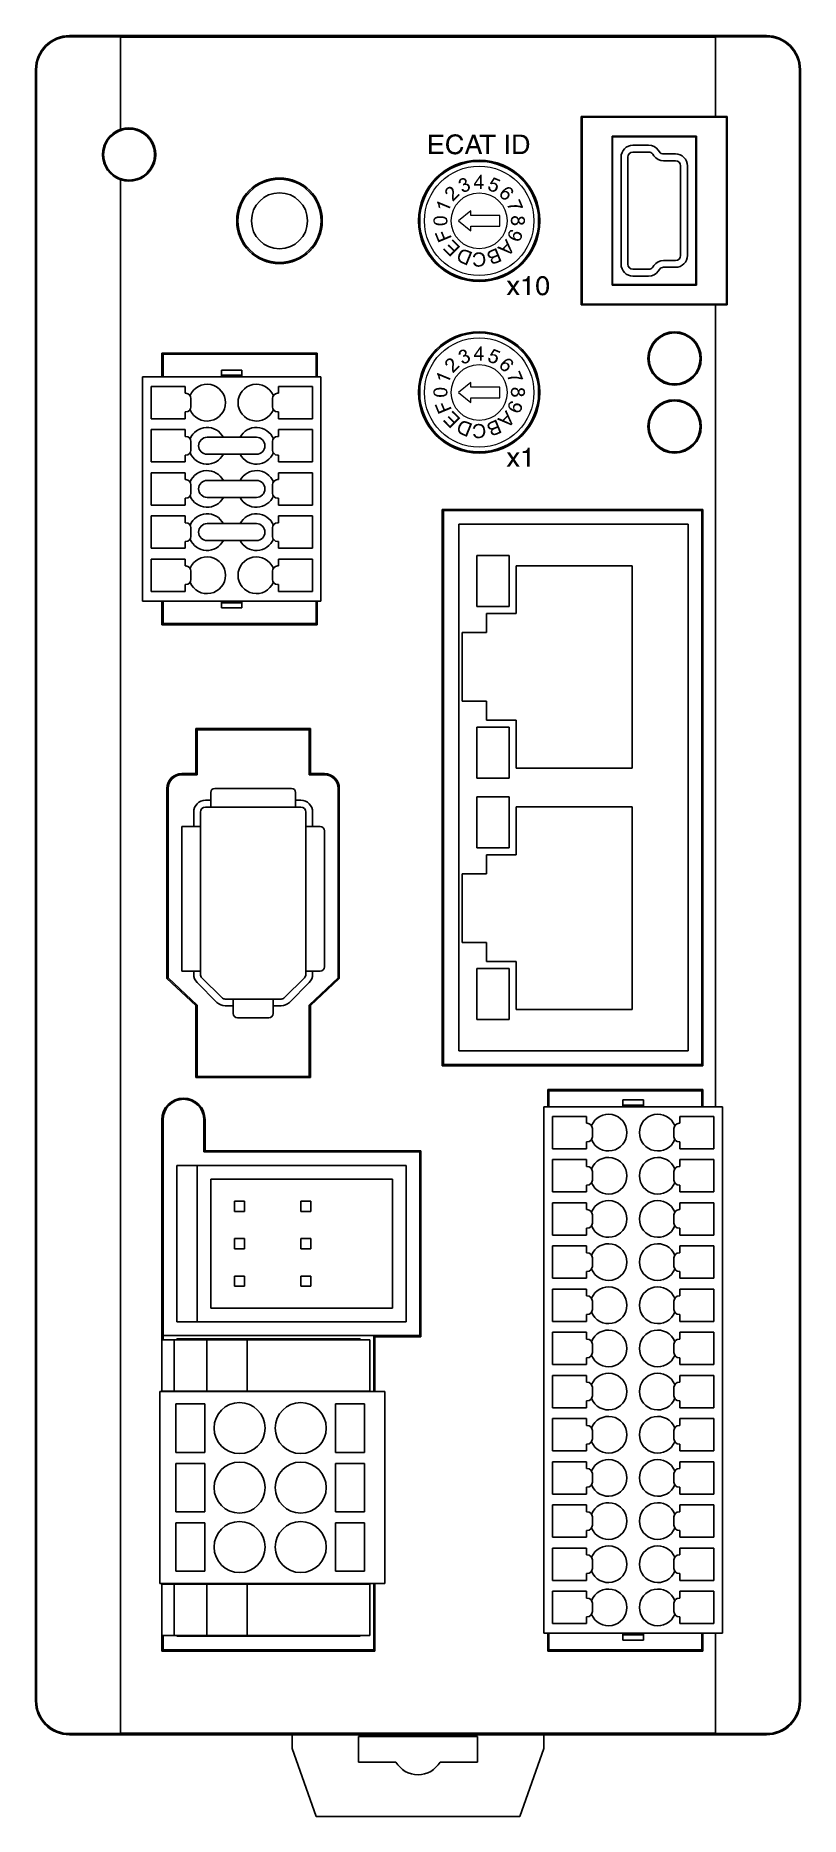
# Model space of a CAD drawing. Header units: inches. Extents: x 211.4 to 252.5, y 30.1 to 125.7.
import ezdxf

# ---------------------------------------------------------------- set-up
doc = ezdxf.new("R2010")
doc.units = ezdxf.units.IN
doc.header["$MEASUREMENT"] = 0

msp = doc.modelspace()

# ---------------------------------------------------------------- hatches: boundary and pattern name
h = msp.add_hatch(color=7)
h.dxf.hatch_style = 2
h.paths.add_polyline_path([(233.326, 119.377), (232.553, 119.377), (232.553, 120.424), (233.316, 120.424), (233.316, 120.299), (232.695, 120.299), (232.695, 119.978), (233.268, 119.978), (233.268, 119.852), (232.695, 119.852), (232.695, 119.502), (233.326, 119.502)])
h = msp.add_hatch(color=7)
h.dxf.hatch_style = 2
h.paths.add_polyline_path([(234.246, 120.109), (234.198, 120.221), (234.123, 120.287), (234.036, 120.318), (233.953, 120.326), (233.82, 120.3), (233.711, 120.222), (233.638, 120.092), (233.61, 119.91), (233.628, 119.738), (233.686, 119.6), (233.794, 119.508), (233.958, 119.475), (234.036, 119.485), (234.123, 119.527), (234.203, 119.614), (234.257, 119.761), (234.393, 119.761), (234.345, 119.594), (234.266, 119.48), (234.172, 119.407), (234.077, 119.368), (233.992, 119.352), (233.936, 119.349), (233.762, 119.38), (233.611, 119.477), (233.505, 119.649), (233.475, 119.766), (233.465, 119.906), (233.498, 120.127), (233.595, 120.299), (233.748, 120.412), (233.953, 120.452), (234.131, 120.422), (234.262, 120.346), (234.346, 120.236), (234.384, 120.109)])
h = msp.add_hatch(color=7)
h.paths.add_polyline_path([(235.098, 119.807), (234.943, 120.268), (234.773, 119.807)])
h.paths.add_polyline_path([(234.729, 119.682), (234.62, 119.377), (234.474, 119.377), (234.868, 120.424), (235.029, 120.424), (235.407, 119.377), (235.253, 119.377), (235.15, 119.682)])
h = msp.add_hatch(color=7)
h.dxf.hatch_style = 2
h.paths.add_polyline_path([(235.271, 120.424), (236.122, 120.424), (236.122, 120.299), (235.767, 120.299), (235.767, 119.377), (235.626, 119.377), (235.626, 120.299), (235.271, 120.299)])
h = msp.add_hatch(color=7)
h.dxf.hatch_style = 2
h.paths.add_polyline_path([(236.822, 119.377), (236.68, 119.377), (236.68, 120.424), (236.822, 120.424)])
h = msp.add_hatch(color=7)
h.paths.add_polyline_path([(237.212, 119.498), (237.487, 119.498), (237.611, 119.524), (237.707, 119.602), (237.77, 119.73), (237.79, 119.906), (237.769, 120.08), (237.706, 120.203), (237.606, 120.278), (237.477, 120.303), (237.212, 120.303)])
h.paths.add_polyline_path([(237.072, 120.424), (237.496, 120.424), (237.68, 120.387), (237.818, 120.282), (237.905, 120.122), (237.936, 119.915), (237.915, 119.732), (237.842, 119.557), (237.704, 119.428), (237.607, 119.39), (237.49, 119.377), (237.072, 119.377)])
h = msp.add_hatch(color=7)
h.dxf.hatch_style = 2
h.paths.add_polyline_path([(234.28, 117.463), (234.364, 117.51), (234.456, 117.425), (234.558, 117.429), (234.61, 117.463), (234.643, 117.514), (234.642, 117.635), (234.562, 117.718), (234.448, 117.715), (234.391, 117.68), (234.37, 117.76), (234.472, 117.834), (234.49, 117.885), (234.479, 117.942), (234.413, 118.007), (234.318, 118.004), (234.247, 117.937), (234.244, 117.825), (234.15, 117.805), (234.144, 117.892), (234.167, 117.97), (234.215, 118.031), (234.287, 118.076), (234.402, 118.093), (234.503, 118.057), (234.568, 117.977), (234.576, 117.885), (234.531, 117.793), (234.652, 117.773), (234.734, 117.675), (234.752, 117.583), (234.732, 117.49), (234.675, 117.412), (234.587, 117.357), (234.496, 117.336), (234.411, 117.349), (234.336, 117.392)])
h = msp.add_hatch(color=7)
h.paths.add_polyline_path([(235.292, 117.771), (235.292, 118.114), (235.053, 117.771)])
h.paths.add_polyline_path([(235.292, 117.501), (235.292, 117.686), (234.961, 117.686), (234.961, 117.771), (235.309, 118.265), (235.386, 118.265), (235.386, 117.771), (235.488, 117.771), (235.488, 117.686), (235.386, 117.686), (235.386, 117.501)])
h = msp.add_hatch(color=7)
h.dxf.hatch_style = 2
h.paths.add_polyline_path([(235.74, 117.652), (235.833, 117.623), (235.84, 117.505), (235.915, 117.435), (236.04, 117.438), (236.135, 117.545), (236.143, 117.677), (236.107, 117.731), (236.051, 117.766), (235.966, 117.778), (235.894, 117.75), (235.818, 117.796), (236.034, 118.13), (236.384, 117.985), (236.352, 117.903), (236.07, 118.019), (235.954, 117.844), (236.103, 117.833), (236.183, 117.782), (236.235, 117.704), (236.253, 117.613), (236.23, 117.514), (236.178, 117.431), (236.103, 117.372), (235.998, 117.341), (235.885, 117.364), (235.803, 117.413), (235.751, 117.482), (235.728, 117.564)])
h = msp.add_hatch(color=7)
h.dxf.hatch_style = 2
h.paths.add_polyline_path([(233.708, 116.543), (233.671, 116.455), (233.119, 116.684), (233.143, 116.577), (233.154, 116.468), (233.069, 116.503), (233.039, 116.664), (232.977, 116.78), (233, 116.835)])
h = msp.add_hatch(color=7)
h.dxf.hatch_style = 2
h.paths.add_polyline_path([(234.142, 117.236), (234.207, 117.173), (233.852, 116.815), (233.814, 116.869), (233.785, 116.985), (233.79, 117.153), (233.798, 117.291), (233.793, 117.386), (233.746, 117.496), (233.651, 117.535), (233.55, 117.488), (233.503, 117.382), (233.515, 117.327), (233.554, 117.274), (233.478, 117.213), (233.427, 117.297), (233.416, 117.382), (233.437, 117.465), (233.495, 117.545), (233.577, 117.603), (233.663, 117.625), (233.744, 117.61), (233.815, 117.563), (233.865, 117.486), (233.886, 117.375), (233.887, 117.293), (233.88, 117.178), (233.873, 117.088), (233.871, 117.035), (233.88, 116.971)])
h = msp.add_hatch(color=7)
h.paths.add_polyline_path([(236.52, 117.282), (236.468, 117.202), (236.463, 117.116), (236.501, 117.045), (236.606, 117.005), (236.669, 117.022), (236.729, 117.067), (236.771, 117.124), (236.786, 117.183), (236.745, 117.291), (236.634, 117.334)])
h.paths.add_polyline_path([(237.024, 117.244), (236.951, 117.304), (236.984, 117.386), (236.944, 117.48), (236.871, 117.52), (236.755, 117.503), (236.689, 117.463), (236.612, 117.397), (236.725, 117.392), (236.816, 117.337), (236.864, 117.264), (236.88, 117.176), (236.859, 117.085), (236.8, 117.003), (236.682, 116.929), (236.555, 116.924), (236.446, 116.988), (236.387, 117.078), (236.374, 117.183), (236.414, 117.303), (236.52, 117.436), (236.671, 117.557), (236.806, 117.607), (236.912, 117.593), (237.003, 117.531), (237.052, 117.464), (237.073, 117.391), (237.064, 117.316)])
h = msp.add_hatch(color=7)
h.dxf.hatch_style = 2
h.paths.add_polyline_path([(237.339, 116.929), (237.42, 116.964), (237.611, 116.51), (237.543, 116.482), (237.297, 116.536), (237.009, 116.536), (236.803, 116.491), (236.764, 116.578), (236.981, 116.629), (237.245, 116.633), (237.479, 116.586)])
h = msp.add_hatch(color=7)
h.paths.add_polyline_path([(233.162, 115.64), (233.318, 115.651), (233.411, 115.685), (233.458, 115.734), (233.472, 115.793), (233.457, 115.853), (233.411, 115.903), (233.318, 115.936), (233.162, 115.947), (233.006, 115.936), (232.912, 115.903), (232.866, 115.853), (232.85, 115.792), (232.865, 115.735), (232.907, 115.689), (233.004, 115.652)])
h.paths.add_polyline_path([(233.162, 115.544), (233.041, 115.551), (232.946, 115.573), (232.818, 115.655), (232.773, 115.793), (232.8, 115.901), (232.87, 115.978), (232.983, 116.024), (233.162, 116.04), (233.379, 116.015), (233.508, 115.933), (233.552, 115.793), (233.532, 115.695), (233.472, 115.62), (233.347, 115.564)])
h = msp.add_hatch(color=7)
h.paths.add_polyline_path([(237.521, 115.925), (237.433, 115.89), (237.398, 115.798), (237.433, 115.71), (237.514, 115.676), (237.603, 115.711), (237.638, 115.799), (237.603, 115.89)])
h.paths.add_polyline_path([(237.17, 115.954), (237.093, 115.936), (237.035, 115.88), (237.015, 115.798), (237.058, 115.688), (237.168, 115.644), (237.278, 115.688), (237.322, 115.801), (237.278, 115.911)])
h.paths.add_polyline_path([(237.363, 115.905), (237.423, 115.991), (237.518, 116.019), (237.595, 116.005), (237.657, 115.96), (237.701, 115.889), (237.715, 115.8), (237.701, 115.71), (237.655, 115.64), (237.592, 115.595), (237.513, 115.58), (237.423, 115.607), (237.363, 115.691), (237.289, 115.584), (237.168, 115.547), (237.078, 115.565), (237.002, 115.616), (236.953, 115.696), (236.937, 115.798), (236.953, 115.902), (237.002, 115.98), (237.078, 116.033), (237.17, 116.051), (237.294, 116.012)])
h = msp.add_hatch(color=7)
h.dxf.hatch_style = 2
h.paths.add_polyline_path([(233.762, 114.924), (233.056, 114.63), (232.858, 115.107), (232.942, 115.143), (233.1, 114.758), (233.317, 114.849), (233.18, 115.181), (233.264, 115.217), (233.402, 114.883), (233.72, 115.016)])
h = msp.add_hatch(color=7)
h.dxf.hatch_style = 2
h.paths.add_polyline_path([(234.229, 114.401), (233.688, 113.861), (233.3, 114.25), (233.365, 114.314), (233.681, 113.996), (233.848, 114.161), (233.55, 114.457), (233.614, 114.52), (233.911, 114.226), (234.093, 114.409), (233.763, 114.738), (233.828, 114.802)])
h = msp.add_hatch(color=7)
h.paths.add_polyline_path([(236.766, 114.466), (236.583, 114.282), (236.791, 114.19), (236.942, 114.115), (236.867, 114.25)])
h.paths.add_polyline_path([(236.702, 114.843), (237.035, 114.098), (236.957, 114.018), (236.197, 114.338), (236.278, 114.419), (236.503, 114.317), (236.732, 114.544), (236.627, 114.768)])
h = msp.add_hatch(color=7)
h.paths.add_polyline_path([(237.24, 114.815), (237.373, 114.805), (237.455, 114.883), (237.45, 115.002), (237.345, 115.095), (237.221, 115.1), (237.137, 115.017), (237.137, 114.902)])
h.paths.add_polyline_path([(237.075, 115.297), (237.047, 115.212), (236.944, 115.207), (236.889, 115.14), (236.877, 115.061), (236.907, 114.994), (236.975, 114.929), (237.076, 114.872), (237.093, 114.864), (237.055, 114.964), (237.069, 115.069), (237.119, 115.144), (237.193, 115.19), (237.286, 115.206), (237.385, 115.182), (237.475, 115.127), (237.532, 115.048), (237.552, 114.956), (237.532, 114.863), (237.442, 114.752), (237.302, 114.711), (237.209, 114.723), (237.091, 114.763), (236.974, 114.821), (236.889, 114.882), (236.803, 115.019), (236.816, 115.172), (236.918, 115.287), (236.992, 115.307)])
h = msp.add_hatch(color=7)
h.paths.add_polyline_path([(234.742, 114.061), (234.594, 114.123), (234.479, 114.155), (234.399, 114.145), (234.31, 114.078), (234.237, 113.951), (234.204, 113.848), (234.201, 113.764), (234.257, 113.648), (234.372, 113.584), (234.519, 113.522)])
h.paths.add_polyline_path([(234.871, 114.106), (234.58, 113.399), (234.336, 113.5), (234.215, 113.563), (234.133, 113.657), (234.099, 113.811), (234.14, 113.991), (234.218, 114.127), (234.308, 114.209), (234.399, 114.245), (234.498, 114.245), (234.616, 114.212)])
h = msp.add_hatch(color=7)
h.dxf.hatch_style = 2
h.paths.add_polyline_path([(235.001, 113.824), (234.901, 113.847), (234.945, 113.958), (235.015, 114.039), (235.105, 114.088), (235.218, 114.104), (235.328, 114.091), (235.418, 114.054), (235.487, 113.992), (235.535, 113.909), (235.577, 113.704), (235.564, 113.592), (235.529, 113.496), (235.475, 113.417), (235.4, 113.361), (235.215, 113.314), (235.11, 113.329), (235.023, 113.374), (234.956, 113.442), (234.913, 113.536), (235.012, 113.559), (235.091, 113.439), (235.218, 113.4), (235.364, 113.442), (235.449, 113.556), (235.471, 113.703), (235.444, 113.873), (235.355, 113.982), (235.225, 114.018), (235.081, 113.969), (235.032, 113.908)])
h = msp.add_hatch(color=7)
h.paths.add_polyline_path([(236.094, 114.206), (235.917, 114.134), (235.855, 114.104), (235.811, 114.062), (235.79, 114.007), (235.8, 113.943), (235.85, 113.884), (235.923, 113.864), (236.032, 113.895), (236.195, 113.963)])
h.paths.add_polyline_path([(236.229, 113.881), (236.077, 113.818), (235.994, 113.773), (235.954, 113.716), (235.961, 113.647), (236.005, 113.591), (236.067, 113.573), (236.179, 113.609), (236.318, 113.668)])
h.paths.add_polyline_path([(236.153, 114.327), (236.445, 113.624), (236.182, 113.513), (236.043, 113.481), (235.941, 113.516), (235.874, 113.597), (235.861, 113.692), (235.909, 113.787), (235.785, 113.811), (235.706, 113.902), (235.688, 114.004), (235.713, 114.091), (235.776, 114.158), (235.884, 114.216)])
h = msp.add_hatch(color=7)
h.dxf.hatch_style = 2
h.paths.add_polyline_path([(237.42, 111.804), (237.256, 111.804), (237.067, 112.091), (236.883, 111.804), (236.722, 111.804), (236.99, 112.196), (236.735, 112.567), (236.899, 112.567), (237.076, 112.298), (237.253, 112.567), (237.41, 112.567), (237.151, 112.196)])
h = msp.add_hatch(color=7)
h.dxf.hatch_style = 2
h.paths.add_polyline_path([(237.958, 111.804), (237.821, 111.804), (237.821, 112.532), (237.582, 112.532), (237.582, 112.634), (237.689, 112.646), (237.767, 112.673), (237.82, 112.729), (237.858, 112.83), (237.958, 112.83)])
h = msp.add_hatch(color=7)
h.paths.add_polyline_path([(238.865, 112.303), (238.852, 112.475), (238.813, 112.605), (238.747, 112.687), (238.652, 112.714), (238.555, 112.687), (238.488, 112.605), (238.449, 112.475), (238.436, 112.303), (238.449, 112.131), (238.488, 112.001), (238.555, 111.919), (238.652, 111.892), (238.747, 111.919), (238.813, 112.001), (238.852, 112.131)])
h.paths.add_polyline_path([(239.003, 112.303), (238.988, 112.131), (238.936, 111.96), (238.831, 111.829), (238.751, 111.79), (238.652, 111.777), (238.551, 111.79), (238.471, 111.829), (238.363, 111.96), (238.312, 112.131), (238.3, 112.303), (238.312, 112.475), (238.363, 112.646), (238.471, 112.777), (238.551, 112.816), (238.652, 112.829), (238.751, 112.816), (238.831, 112.777), (238.936, 112.646), (238.988, 112.475)])
h = msp.add_hatch(color=7)
h.paths.add_polyline_path([(235.292, 108.557), (235.292, 108.901), (235.053, 108.557)])
h.paths.add_polyline_path([(235.292, 108.287), (235.292, 108.472), (234.961, 108.472), (234.961, 108.557), (235.309, 109.052), (235.386, 109.052), (235.386, 108.557), (235.488, 108.557), (235.488, 108.472), (235.386, 108.472), (235.386, 108.287)])
h = msp.add_hatch(color=7)
h.dxf.hatch_style = 2
h.paths.add_polyline_path([(234.142, 108.022), (234.207, 107.959), (233.852, 107.601), (233.814, 107.655), (233.785, 107.771), (233.79, 107.939), (233.798, 108.078), (233.793, 108.173), (233.746, 108.282), (233.651, 108.321), (233.55, 108.274), (233.503, 108.169), (233.515, 108.114), (233.554, 108.061), (233.478, 108), (233.427, 108.084), (233.416, 108.168), (233.437, 108.251), (233.495, 108.331), (233.577, 108.389), (233.663, 108.412), (233.744, 108.396), (233.815, 108.348), (233.865, 108.272), (233.886, 108.162), (233.887, 108.08), (233.88, 107.965), (233.873, 107.874), (233.871, 107.821), (233.88, 107.758)])
h = msp.add_hatch(color=7)
h.dxf.hatch_style = 2
h.paths.add_polyline_path([(234.28, 108.249), (234.364, 108.296), (234.456, 108.212), (234.558, 108.216), (234.643, 108.3), (234.642, 108.421), (234.562, 108.503), (234.448, 108.502), (234.391, 108.466), (234.37, 108.546), (234.472, 108.621), (234.49, 108.671), (234.479, 108.728), (234.413, 108.793), (234.318, 108.79), (234.247, 108.724), (234.244, 108.612), (234.15, 108.591), (234.144, 108.678), (234.167, 108.756), (234.215, 108.818), (234.287, 108.862), (234.402, 108.879), (234.503, 108.844), (234.568, 108.763), (234.576, 108.671), (234.531, 108.58), (234.652, 108.56), (234.734, 108.462), (234.752, 108.37), (234.732, 108.277), (234.675, 108.198), (234.587, 108.143), (234.496, 108.122), (234.411, 108.135), (234.336, 108.178)])
h = msp.add_hatch(color=7)
h.dxf.hatch_style = 2
h.paths.add_polyline_path([(235.74, 108.439), (235.833, 108.408), (235.84, 108.291), (235.915, 108.221), (236.04, 108.224), (236.135, 108.331), (236.143, 108.464), (236.107, 108.517), (236.051, 108.553), (235.966, 108.564), (235.894, 108.537), (235.818, 108.582), (236.034, 108.916), (236.384, 108.771), (236.352, 108.689), (236.07, 108.805), (235.954, 108.63), (236.103, 108.619), (236.183, 108.569), (236.235, 108.491), (236.253, 108.399), (236.23, 108.301), (236.178, 108.217), (236.103, 108.158), (235.998, 108.127), (235.885, 108.15), (235.803, 108.199), (235.751, 108.267), (235.728, 108.35)])
h = msp.add_hatch(color=7)
h.paths.add_polyline_path([(236.52, 108.069), (236.468, 107.988), (236.463, 107.902), (236.501, 107.831), (236.606, 107.791), (236.729, 107.854), (236.771, 107.91), (236.786, 107.97), (236.745, 108.077), (236.694, 108.111), (236.634, 108.12)])
h.paths.add_polyline_path([(237.024, 108.03), (236.951, 108.091), (236.984, 108.173), (236.944, 108.266), (236.871, 108.306), (236.755, 108.29), (236.689, 108.25), (236.612, 108.183), (236.725, 108.178), (236.816, 108.123), (236.864, 108.05), (236.88, 107.962), (236.859, 107.871), (236.8, 107.789), (236.682, 107.715), (236.555, 107.71), (236.446, 107.773), (236.387, 107.864), (236.374, 107.97), (236.414, 108.09), (236.52, 108.222), (236.671, 108.343), (236.806, 108.393), (236.912, 108.379), (237.003, 108.317), (237.052, 108.25), (237.073, 108.178), (237.064, 108.102)])
h = msp.add_hatch(color=7)
h.dxf.hatch_style = 2
h.paths.add_polyline_path([(233.708, 107.329), (233.671, 107.241), (233.119, 107.47), (233.143, 107.363), (233.154, 107.255), (233.069, 107.289), (233.039, 107.451), (232.977, 107.566), (233, 107.621)])
h = msp.add_hatch(color=7)
h.dxf.hatch_style = 2
h.paths.add_polyline_path([(237.339, 107.715), (237.42, 107.75), (237.611, 107.295), (237.543, 107.268), (237.297, 107.323), (237.009, 107.324), (236.803, 107.277), (236.764, 107.364), (236.981, 107.415), (237.245, 107.419), (237.479, 107.372)])
h = msp.add_hatch(color=7)
h.paths.add_polyline_path([(233.162, 106.426), (233.318, 106.437), (233.411, 106.472), (233.458, 106.52), (233.472, 106.579), (233.457, 106.639), (233.411, 106.688), (233.318, 106.722), (233.162, 106.733), (233.006, 106.722), (232.912, 106.688), (232.866, 106.639), (232.85, 106.578), (232.865, 106.521), (232.907, 106.476), (233.004, 106.438)])
h.paths.add_polyline_path([(233.162, 106.331), (233.041, 106.338), (232.946, 106.359), (232.818, 106.441), (232.773, 106.579), (232.8, 106.687), (232.87, 106.764), (232.983, 106.81), (233.162, 106.828), (233.379, 106.801), (233.508, 106.719), (233.552, 106.579), (233.532, 106.481), (233.472, 106.407), (233.347, 106.35)])
h = msp.add_hatch(color=7)
h.paths.add_polyline_path([(237.521, 106.712), (237.433, 106.676), (237.398, 106.586), (237.433, 106.495), (237.514, 106.464), (237.603, 106.497), (237.638, 106.587), (237.603, 106.676)])
h.paths.add_polyline_path([(237.17, 106.739), (237.093, 106.722), (237.035, 106.666), (237.015, 106.586), (237.058, 106.475), (237.168, 106.43), (237.278, 106.475), (237.322, 106.588), (237.278, 106.697)])
h.paths.add_polyline_path([(237.363, 106.691), (237.423, 106.778), (237.518, 106.805), (237.595, 106.79), (237.657, 106.745), (237.701, 106.677), (237.715, 106.588), (237.701, 106.497), (237.655, 106.426), (237.592, 106.381), (237.513, 106.366), (237.423, 106.393), (237.363, 106.477), (237.289, 106.371), (237.168, 106.333), (237.078, 106.351), (237.002, 106.404), (236.953, 106.483), (236.937, 106.586), (236.953, 106.688), (237.002, 106.768), (237.078, 106.82), (237.17, 106.838), (237.294, 106.798)])
h = msp.add_hatch(color=7)
h.dxf.hatch_style = 2
h.paths.add_polyline_path([(233.762, 105.71), (233.056, 105.417), (232.858, 105.893), (232.942, 105.929), (233.1, 105.545), (233.317, 105.635), (233.18, 105.967), (233.264, 106.002), (233.402, 105.67), (233.72, 105.803)])
h = msp.add_hatch(color=7)
h.dxf.hatch_style = 2
h.paths.add_polyline_path([(234.229, 105.188), (233.688, 104.647), (233.3, 105.035), (233.365, 105.1), (233.681, 104.782), (233.848, 104.947), (233.55, 105.244), (233.614, 105.307), (233.911, 105.012), (234.093, 105.196), (233.763, 105.524), (233.828, 105.588)])
h = msp.add_hatch(color=7)
h.paths.add_polyline_path([(236.766, 105.253), (236.583, 105.068), (236.791, 104.976), (236.942, 104.901), (236.867, 105.036)])
h.paths.add_polyline_path([(236.702, 105.629), (237.035, 104.884), (236.957, 104.805), (236.197, 105.125), (236.278, 105.206), (236.503, 105.103), (236.732, 105.33), (236.627, 105.554)])
h = msp.add_hatch(color=7)
h.paths.add_polyline_path([(237.24, 105.601), (237.373, 105.591), (237.455, 105.669), (237.45, 105.788), (237.345, 105.881), (237.221, 105.886), (237.137, 105.804), (237.137, 105.689)])
h.paths.add_polyline_path([(237.075, 106.083), (237.047, 105.998), (236.944, 105.993), (236.889, 105.927), (236.877, 105.847), (236.907, 105.78), (236.975, 105.715), (237.076, 105.658), (237.093, 105.65), (237.055, 105.75), (237.069, 105.856), (237.119, 105.93), (237.193, 105.977), (237.286, 105.992), (237.385, 105.969), (237.475, 105.913), (237.532, 105.834), (237.552, 105.742), (237.532, 105.649), (237.442, 105.539), (237.302, 105.497), (237.209, 105.509), (237.091, 105.549), (236.974, 105.607), (236.889, 105.668), (236.803, 105.805), (236.816, 105.957), (236.918, 106.074), (236.992, 106.094)])
h = msp.add_hatch(color=7)
h.paths.add_polyline_path([(234.742, 104.847), (234.594, 104.909), (234.479, 104.942), (234.399, 104.932), (234.31, 104.865), (234.237, 104.737), (234.204, 104.634), (234.201, 104.55), (234.257, 104.434), (234.372, 104.371), (234.519, 104.308)])
h.paths.add_polyline_path([(234.871, 104.891), (234.58, 104.186), (234.336, 104.287), (234.215, 104.349), (234.133, 104.442), (234.099, 104.597), (234.14, 104.778), (234.218, 104.912), (234.308, 104.995), (234.399, 105.031), (234.498, 105.031), (234.616, 104.998)])
h = msp.add_hatch(color=7)
h.dxf.hatch_style = 2
h.paths.add_polyline_path([(235.001, 104.61), (234.901, 104.634), (234.945, 104.745), (235.015, 104.826), (235.105, 104.874), (235.218, 104.89), (235.328, 104.877), (235.418, 104.841), (235.487, 104.779), (235.535, 104.695), (235.577, 104.491), (235.564, 104.378), (235.529, 104.282), (235.475, 104.204), (235.4, 104.147), (235.215, 104.1), (235.11, 104.115), (235.023, 104.16), (234.956, 104.229), (234.913, 104.322), (235.012, 104.345), (235.091, 104.224), (235.218, 104.187), (235.364, 104.229), (235.449, 104.342), (235.471, 104.49), (235.444, 104.66), (235.355, 104.768), (235.225, 104.805), (235.147, 104.792), (235.081, 104.756), (235.032, 104.695)])
h = msp.add_hatch(color=7)
h.paths.add_polyline_path([(236.094, 104.993), (235.917, 104.92), (235.855, 104.89), (235.811, 104.848), (235.79, 104.793), (235.8, 104.729), (235.85, 104.67), (235.923, 104.651), (236.032, 104.682), (236.195, 104.749)])
h.paths.add_polyline_path([(236.229, 104.667), (236.077, 104.603), (235.994, 104.559), (235.954, 104.502), (235.961, 104.433), (236.005, 104.378), (236.067, 104.36), (236.179, 104.395), (236.318, 104.454)])
h.paths.add_polyline_path([(236.153, 105.114), (236.445, 104.41), (236.182, 104.3), (236.043, 104.267), (235.941, 104.302), (235.874, 104.383), (235.861, 104.479), (235.909, 104.573), (235.785, 104.597), (235.706, 104.689), (235.688, 104.79), (235.713, 104.877), (235.776, 104.944), (235.884, 105.003)])
h = msp.add_hatch(color=7)
h.dxf.hatch_style = 2
h.paths.add_polyline_path([(237.42, 102.583), (237.256, 102.583), (237.068, 102.87), (236.883, 102.583), (236.721, 102.583), (236.99, 102.975), (236.735, 103.346), (236.899, 103.346), (237.076, 103.077), (237.253, 103.346), (237.41, 103.346), (237.151, 102.975)])
h = msp.add_hatch(color=7)
h.dxf.hatch_style = 2
h.paths.add_polyline_path([(237.958, 102.583), (237.821, 102.583), (237.821, 103.311), (237.582, 103.311), (237.582, 103.413), (237.69, 103.424), (237.767, 103.452), (237.82, 103.508), (237.858, 103.608), (237.958, 103.608)])

# ---------------------------------------------------------------- linework, layer by layer
at = {"color": 7, "linetype": 'Continuous'}
for p, q in [((250.67, 125.739), (213.247, 125.739)), ((215.985, 125.653), (213.247, 125.674)), ((215.985, 120.708), (215.985, 125.653)), ((247.932, 125.653), (215.985, 125.653)), ((250.67, 125.674), (247.932, 125.653)), ((247.932, 121.396), (247.932, 125.653)), ((211.421, 123.914), (211.421, 36.288)), ((211.472, 36.288), (211.472, 123.914)), ((252.445, 36.288), (252.445, 123.914)), ((252.496, 36.288), (252.496, 123.914)), ((240.728, 121.396), (240.728, 111.279)), ((247.932, 121.396), (240.728, 121.396)), ((240.767, 121.358), (240.728, 121.396)), ((240.767, 111.317), (240.767, 121.358)), ((240.767, 121.358), (248.525, 121.358)), ((247.932, 121.396), (248.56, 121.393)), ((248.525, 121.358), (248.56, 121.393)), ((248.525, 121.358), (248.525, 111.317)), ((248.56, 121.393), (248.56, 111.282)), ((242.384, 120.334), (242.384, 112.342)), ((242.41, 120.308), (242.384, 120.334)), ((242.384, 120.334), (246.908, 120.334)), ((242.41, 120.308), (242.41, 112.367)), ((242.41, 120.308), (246.882, 120.308)), ((243.505, 119.852), (244.345, 119.852)), ((244.866, 119.582), (244.926, 119.497)), ((246.882, 120.308), (246.908, 120.334)), ((246.882, 120.308), (246.882, 112.367)), ((246.908, 120.334), (246.908, 112.342)), ((242.866, 113.462), (242.866, 119.213)), ((243.231, 119.213), (243.231, 113.462)), ((244.345, 119.487), (243.505, 119.487)), ((244.628, 119.286), (244.568, 119.371)), ((245.15, 119.382), (245.787, 119.382)), ((245.787, 119.017), (245.15, 119.017)), ((246.061, 113.933), (246.061, 118.743)), ((246.426, 118.743), (246.426, 113.933)), ((215.985, 34.549), (215.985, 117.991)), ((243.505, 113.189), (244.345, 113.189)), ((244.568, 113.304), (244.628, 113.389)), ((244.926, 113.178), (244.866, 113.093)), ((245.15, 113.659), (245.787, 113.659)), ((245.787, 113.294), (245.15, 113.294)), ((242.41, 112.367), (242.384, 112.342)), ((242.384, 112.342), (246.908, 112.342)), ((242.41, 112.367), (246.882, 112.367)), ((244.345, 112.824), (243.505, 112.824)), ((246.882, 112.367), (246.908, 112.342)), ((240.767, 111.317), (240.728, 111.279)), ((240.728, 111.279), (247.932, 111.279)), ((248.525, 111.317), (240.767, 111.317)), ((248.56, 111.282), (247.932, 111.279)), ((247.932, 68.198), (247.932, 111.279)), ((248.525, 111.317), (248.56, 111.282)), ((218.203, 108.689), (226.546, 108.689)), ((218.203, 108.689), (218.203, 107.411)), ((218.267, 108.625), (218.203, 108.689)), ((226.482, 108.625), (218.267, 108.625)), ((218.267, 107.411), (218.267, 108.625)), ((226.482, 108.625), (226.546, 108.689)), ((226.482, 107.411), (226.482, 108.625)), ((226.546, 108.689), (226.546, 107.411)), ((217.163, 107.411), (217.163, 95.362)), ((217.163, 107.411), (226.747, 107.411)), ((222.502, 107.776), (221.407, 107.776)), ((221.407, 107.776), (221.407, 107.502)), ((221.407, 107.502), (221.407, 107.411)), ((222.502, 107.502), (221.407, 107.502)), ((222.502, 107.776), (222.502, 107.502)), ((222.502, 107.502), (222.502, 107.411)), ((226.747, 95.362), (226.747, 107.411)), ((219.445, 106.891), (217.619, 106.891)), ((217.619, 106.891), (217.619, 105.156)), ((219.445, 106.525), (219.445, 106.891)), ((219.49, 106.525), (219.445, 106.525)), ((219.764, 105.795), (219.764, 106.252)), ((224.145, 106.252), (224.145, 105.795)), ((224.465, 106.525), (224.419, 106.525)), ((226.29, 106.891), (224.465, 106.891)), ((224.465, 106.891), (224.465, 106.525)), ((226.29, 105.156), (226.29, 106.891)), ((219.445, 105.521), (219.49, 105.521)), ((219.445, 105.156), (219.445, 105.521)), ((224.419, 105.521), (224.465, 105.521)), ((224.465, 105.521), (224.465, 105.156)), ((217.619, 105.156), (219.445, 105.156)), ((219.445, 104.572), (217.619, 104.572)), ((217.619, 104.572), (217.619, 102.838)), ((219.445, 104.207), (219.445, 104.572)), ((224.465, 105.156), (226.29, 105.156)), ((224.465, 104.572), (224.465, 104.207)), ((226.29, 104.572), (224.465, 104.572)), ((226.29, 102.838), (226.29, 104.572)), ((219.49, 104.207), (219.445, 104.207)), ((219.764, 103.477), (219.764, 103.933)), ((223.278, 104.161), (220.631, 104.161)), ((224.145, 103.933), (224.145, 103.477)), ((224.465, 104.207), (224.419, 104.207)), ((217.619, 102.838), (219.445, 102.838)), ((219.445, 102.838), (219.445, 103.203)), ((219.445, 103.203), (219.49, 103.203)), ((220.631, 103.249), (223.278, 103.249)), ((224.419, 103.203), (224.465, 103.203)), ((224.465, 103.203), (224.465, 102.838)), ((224.465, 102.838), (226.29, 102.838)), ((219.445, 102.254), (217.619, 102.254)), ((217.619, 102.254), (217.619, 100.519)), ((219.445, 101.889), (219.445, 102.254)), ((219.49, 101.889), (219.445, 101.889)), ((219.764, 101.158), (219.764, 101.615)), ((223.278, 101.843), (220.631, 101.843)), ((224.145, 101.615), (224.145, 101.158)), ((224.465, 101.889), (224.419, 101.889)), ((226.29, 102.254), (224.465, 102.254)), ((224.465, 102.254), (224.465, 101.889)), ((226.29, 100.519), (226.29, 102.254)), ((217.619, 100.519), (219.445, 100.519)), ((219.445, 100.519), (219.445, 100.885)), ((219.445, 100.885), (219.49, 100.885)), ((220.631, 100.93), (223.278, 100.93)), ((224.419, 100.885), (224.465, 100.885)), ((224.465, 100.885), (224.465, 100.519)), ((224.465, 100.519), (226.29, 100.519)), ((217.619, 99.935), (217.619, 98.201)), ((219.445, 99.935), (217.619, 99.935)), ((219.445, 99.57), (219.445, 99.935)), ((219.49, 99.57), (219.445, 99.57)), ((223.278, 99.525), (220.631, 99.525)), ((224.465, 99.57), (224.419, 99.57)), ((224.465, 99.935), (224.465, 99.57)), ((226.29, 99.935), (224.465, 99.935)), ((226.29, 98.201), (226.29, 99.935)), ((247.265, 100.291), (233.264, 100.291)), ((233.264, 70.407), (233.264, 100.291)), ((233.328, 100.227), (233.264, 100.291)), ((233.328, 100.227), (247.202, 100.227)), ((233.328, 100.227), (233.328, 70.471)), ((234.149, 71.201), (234.149, 99.497)), ((234.149, 99.497), (246.471, 99.497)), ((246.471, 71.201), (246.471, 99.497)), ((247.202, 100.227), (247.265, 100.291)), ((247.202, 100.227), (247.202, 70.471)), ((247.265, 70.407), (247.265, 100.291)), ((219.445, 98.201), (219.445, 98.566)), ((219.445, 98.566), (219.49, 98.566)), ((219.764, 98.84), (219.764, 99.296)), ((220.631, 98.612), (223.278, 98.612)), ((224.145, 99.296), (224.145, 98.84)), ((224.419, 98.566), (224.465, 98.566)), ((224.465, 98.566), (224.465, 98.201)), ((217.619, 98.201), (219.445, 98.201)), ((219.445, 97.617), (217.619, 97.617)), ((217.619, 97.617), (217.619, 95.883)), ((219.445, 97.252), (219.445, 97.617)), ((224.465, 98.201), (226.29, 98.201)), ((224.465, 97.617), (224.465, 97.252)), ((226.29, 97.617), (224.465, 97.617)), ((226.29, 95.883), (226.29, 97.617)), ((235.126, 97.804), (236.86, 97.804)), ((235.126, 96.596), (235.126, 97.804)), ((236.86, 97.804), (236.86, 96.596)), ((219.49, 97.252), (219.445, 97.252)), ((219.764, 96.522), (219.764, 96.978)), ((224.145, 96.978), (224.145, 96.522)), ((224.465, 97.252), (224.419, 97.252)), ((237.225, 94.701), (237.225, 97.265)), ((237.225, 97.265), (243.459, 97.265)), ((243.459, 97.265), (243.459, 86.394)), ((217.619, 95.883), (219.445, 95.883)), ((219.445, 96.248), (219.49, 96.248)), ((219.445, 95.883), (219.445, 96.248)), ((224.419, 96.248), (224.465, 96.248)), ((224.465, 96.248), (224.465, 95.883)), ((224.465, 95.883), (226.29, 95.883)), ((235.126, 96.273), (235.126, 96.596)), ((235.126, 95.066), (235.126, 96.273)), ((236.86, 96.596), (236.86, 96.273)), ((236.86, 96.273), (236.86, 95.066)), ((217.163, 95.362), (226.747, 95.362)), ((218.203, 95.362), (218.203, 94.094)), ((218.267, 94.157), (218.267, 95.362)), ((221.407, 95.362), (221.407, 95.271)), ((222.502, 95.271), (221.407, 95.271)), ((221.407, 95.271), (221.407, 94.997)), ((222.502, 94.997), (221.407, 94.997)), ((222.502, 95.362), (222.502, 95.271)), ((222.502, 95.271), (222.502, 94.997)), ((226.482, 94.157), (226.482, 95.362)), ((226.546, 95.362), (226.546, 94.094)), ((236.86, 95.066), (235.126, 95.066)), ((218.267, 94.157), (218.203, 94.094)), ((218.203, 94.094), (226.546, 94.094)), ((226.482, 94.157), (218.267, 94.157)), ((226.482, 94.157), (226.546, 94.094)), ((235.646, 93.678), (235.646, 94.701)), ((235.646, 94.701), (237.225, 94.701)), ((234.332, 93.678), (235.646, 93.678)), ((234.332, 89.982), (234.332, 93.678)), ((235.646, 89.982), (234.332, 89.982)), ((235.646, 88.959), (235.646, 89.982)), ((220.029, 88.516), (226.181, 88.516)), ((220.029, 86.098), (220.029, 88.516)), ((220.093, 88.453), (220.029, 88.516)), ((226.117, 88.453), (220.093, 88.453)), ((220.093, 88.453), (220.093, 86.034)), ((226.117, 88.453), (226.181, 88.516)), ((226.117, 86.034), (226.117, 88.453)), ((226.181, 88.516), (226.181, 86.098)), ((235.126, 88.594), (236.86, 88.594)), ((235.126, 87.387), (235.126, 88.594)), ((237.225, 88.959), (235.646, 88.959)), ((236.86, 88.594), (236.86, 87.387)), ((237.225, 86.394), (237.225, 88.959)), ((235.126, 87.063), (235.126, 87.387)), ((235.126, 85.856), (235.126, 87.063)), ((236.86, 87.387), (236.86, 87.063)), ((236.86, 87.063), (236.86, 85.856)), ((219.271, 86.098), (220.029, 86.098)), ((220.093, 86.034), (220.029, 86.098)), ((226.117, 86.034), (226.181, 86.098)), ((226.181, 86.098), (226.938, 86.098)), ((243.459, 86.394), (237.225, 86.394)), ((218.477, 75.099), (218.477, 85.304)), ((218.541, 85.304), (218.541, 75.126)), ((220.093, 86.034), (219.271, 86.034)), ((221.051, 85.304), (225.158, 85.304)), ((226.938, 86.034), (226.117, 86.034)), ((227.669, 75.126), (227.669, 85.304)), ((227.732, 85.304), (227.732, 75.099)), ((236.86, 85.856), (235.126, 85.856)), ((220.823, 84.665), (220.549, 84.665)), ((220.549, 84.3), (220.823, 84.3)), ((220.823, 85.075), (220.823, 84.802)), ((220.823, 84.802), (220.823, 84.3)), ((220.823, 84.3), (225.387, 84.3)), ((225.387, 84.802), (225.387, 85.075)), ((225.387, 84.3), (225.387, 84.802)), ((225.66, 84.665), (225.387, 84.665)), ((225.387, 84.3), (225.66, 84.3)), ((235.126, 84.843), (236.86, 84.843)), ((235.126, 83.635), (235.126, 84.843)), ((236.86, 84.843), (236.86, 83.635)), ((237.225, 84.304), (243.459, 84.304)), ((237.225, 81.739), (237.225, 84.304)), ((243.459, 84.304), (243.459, 73.433)), ((219.271, 75.491), (219.271, 83.25)), ((219.91, 83.25), (219.271, 83.25)), ((219.91, 84.026), (219.91, 83.25)), ((220.275, 83.25), (219.91, 83.25)), ((220.275, 83.25), (220.275, 84.026)), ((220.275, 75.491), (220.275, 83.25)), ((225.934, 84.026), (225.934, 83.25)), ((225.934, 83.25), (225.934, 75.491)), ((226.299, 83.25), (225.934, 83.25)), ((226.299, 84.026), (226.299, 83.25)), ((226.71, 83.25), (226.299, 83.25)), ((235.126, 83.312), (235.126, 83.635)), ((235.126, 82.104), (235.126, 83.312)), ((236.86, 83.635), (236.86, 83.312)), ((236.86, 83.312), (236.86, 82.104)), ((226.938, 83.022), (226.938, 75.72)), ((236.86, 82.104), (235.126, 82.104)), ((235.646, 81.739), (237.225, 81.739)), ((235.646, 80.717), (235.646, 81.739)), ((234.332, 80.717), (235.646, 80.717)), ((234.332, 77.02), (234.332, 80.717)), ((235.646, 77.02), (234.332, 77.02)), ((235.646, 75.998), (235.646, 77.02)), ((235.126, 75.633), (236.86, 75.633)), ((235.126, 74.425), (235.126, 75.633)), ((237.225, 75.998), (235.646, 75.998)), ((236.86, 75.633), (236.86, 74.425)), ((237.225, 73.433), (237.225, 75.998)), ((218.541, 75.126), (218.477, 75.099)), ((220.029, 73.638), (218.477, 75.099)), ((218.541, 75.126), (220.093, 73.666)), ((219.271, 75.491), (219.91, 75.491)), ((219.91, 75.491), (220.275, 75.491)), ((219.91, 75.491), (219.91, 75.319)), ((220.097, 74.867), (221.157, 73.807)), ((220.275, 75.319), (220.275, 75.491)), ((221.415, 74.066), (220.355, 75.125)), ((225.854, 75.125), (224.794, 74.066)), ((225.053, 73.807), (226.112, 74.867)), ((225.934, 75.491), (226.299, 75.491)), ((225.934, 75.491), (225.934, 75.319)), ((226.117, 73.666), (227.669, 75.126)), ((227.732, 75.099), (226.181, 73.638)), ((226.299, 75.491), (226.71, 75.491)), ((226.299, 75.319), (226.299, 75.491)), ((227.669, 75.126), (227.732, 75.099)), ((220.093, 73.666), (220.029, 73.638)), ((220.093, 73.666), (220.093, 69.832)), ((222.032, 73.985), (221.609, 73.985)), ((224.177, 73.985), (222.032, 73.985)), ((222.032, 73.985), (222.032, 73.483)), ((224.177, 73.483), (224.177, 73.985)), ((224.601, 73.985), (224.177, 73.985)), ((226.117, 73.666), (226.181, 73.638)), ((226.117, 69.832), (226.117, 73.666)), ((235.126, 74.102), (235.126, 74.425)), ((235.126, 72.895), (235.126, 74.102)), ((236.86, 74.425), (236.86, 74.102)), ((236.86, 74.102), (236.86, 72.895)), ((220.029, 69.769), (220.029, 73.638)), ((221.609, 73.62), (222.032, 73.62)), ((222.032, 73.483), (222.032, 73.21)), ((223.949, 72.981), (222.26, 72.981)), ((224.177, 73.62), (224.601, 73.62)), ((224.177, 73.21), (224.177, 73.483)), ((226.181, 73.638), (226.181, 69.769)), ((236.86, 72.895), (235.126, 72.895)), ((243.459, 73.433), (237.225, 73.433)), ((234.149, 71.201), (246.471, 71.201)), ((220.093, 69.832), (220.029, 69.769)), ((220.093, 69.832), (226.117, 69.832)), ((226.117, 69.832), (226.181, 69.769)), ((233.328, 70.471), (233.264, 70.407)), ((247.265, 70.407), (233.264, 70.407)), ((233.328, 70.471), (247.202, 70.471)), ((247.202, 70.471), (247.265, 70.407)), ((226.181, 69.769), (220.029, 69.769)), ((238.987, 69.056), (238.923, 69.12)), ((247.265, 69.12), (238.923, 69.12)), ((238.923, 68.198), (238.923, 69.12)), ((238.987, 69.056), (247.202, 69.056)), ((238.987, 69.056), (238.987, 68.198)), ((247.202, 69.056), (247.265, 69.12)), ((247.202, 69.056), (247.202, 68.198)), ((247.265, 68.198), (247.265, 69.12)), ((238.722, 68.198), (238.722, 39.921)), ((248.306, 68.198), (238.722, 68.198)), ((242.966, 68.564), (244.062, 68.564)), ((242.966, 68.29), (242.966, 68.564)), ((242.966, 68.198), (242.966, 68.29)), ((242.966, 68.29), (244.062, 68.29)), ((244.062, 68.29), (244.062, 68.564)), ((244.062, 68.198), (244.062, 68.29)), ((248.306, 39.921), (248.306, 68.198)), ((218.203, 67.505), (218.203, 55.684)), ((218.267, 67.505), (218.267, 55.913)), ((220.458, 67.505), (220.458, 65.771)), ((220.521, 65.834), (220.521, 67.505)), ((239.178, 67.678), (241.004, 67.678)), ((239.178, 65.944), (239.178, 67.678)), ((241.004, 67.678), (241.004, 67.313)), ((241.004, 67.313), (241.05, 67.313)), ((241.323, 67.039), (241.323, 66.583)), ((245.705, 66.583), (245.705, 67.039)), ((245.979, 67.313), (246.024, 67.313)), ((246.024, 67.313), (246.024, 67.678)), ((246.024, 67.678), (247.85, 67.678)), ((247.85, 67.678), (247.85, 65.944)), ((241.05, 66.309), (241.004, 66.309)), ((241.004, 66.309), (241.004, 65.944)), ((246.024, 66.309), (245.979, 66.309)), ((246.024, 65.944), (246.024, 66.309)), ((220.521, 65.834), (220.458, 65.771)), ((232.05, 65.771), (220.458, 65.771)), ((220.521, 65.834), (232.114, 65.834)), ((232.05, 65.771), (232.114, 65.834)), ((232.05, 55.913), (232.05, 65.771)), ((232.114, 65.834), (232.114, 55.849)), ((241.004, 65.944), (239.178, 65.944)), ((239.178, 65.36), (241.004, 65.36)), ((239.178, 63.626), (239.178, 65.36)), ((241.004, 65.36), (241.004, 64.995)), ((247.85, 65.944), (246.024, 65.944)), ((246.024, 64.995), (246.024, 65.36)), ((246.024, 65.36), (247.85, 65.36)), ((247.85, 65.36), (247.85, 63.626)), ((218.997, 65.04), (218.997, 56.643)), ((220.093, 65.04), (218.997, 65.04)), ((220.093, 65.04), (220.093, 56.643)), ((220.093, 65.04), (231.32, 65.04)), ((230.589, 64.31), (220.823, 64.31)), ((220.823, 64.31), (220.823, 57.373)), ((230.589, 57.373), (230.589, 64.31)), ((231.32, 65.04), (231.32, 56.643)), ((241.004, 64.995), (241.05, 64.995)), ((241.323, 64.721), (241.323, 64.264)), ((245.705, 64.264), (245.705, 64.721)), ((245.979, 64.995), (246.024, 64.995)), ((241.004, 63.626), (239.178, 63.626)), ((241.05, 63.991), (241.004, 63.991)), ((241.004, 63.991), (241.004, 63.626)), ((246.024, 63.991), (245.979, 63.991)), ((246.024, 63.626), (246.024, 63.991)), ((247.85, 63.626), (246.024, 63.626)), ((222.648, 63.123), (222.101, 63.123)), ((222.101, 63.123), (222.101, 62.576)), ((222.101, 62.576), (222.648, 62.576)), ((222.648, 62.576), (222.648, 63.123)), ((225.66, 63.123), (225.66, 62.576)), ((226.208, 63.123), (225.66, 63.123)), ((225.66, 62.576), (226.208, 62.576)), ((226.208, 62.576), (226.208, 63.123)), ((239.178, 63.041), (241.004, 63.041)), ((239.178, 61.307), (239.178, 63.041)), ((241.004, 63.041), (241.004, 62.676)), ((241.004, 62.676), (241.05, 62.676)), ((241.323, 62.402), (241.323, 61.946)), ((245.705, 61.946), (245.705, 62.402)), ((245.979, 62.676), (246.024, 62.676)), ((246.024, 62.676), (246.024, 63.041)), ((246.024, 63.041), (247.85, 63.041)), ((247.85, 63.041), (247.85, 61.307)), ((241.004, 61.307), (239.178, 61.307)), ((241.05, 61.672), (241.004, 61.672)), ((241.004, 61.672), (241.004, 61.307)), ((246.024, 61.672), (245.979, 61.672)), ((246.024, 61.307), (246.024, 61.672)), ((247.85, 61.307), (246.024, 61.307)), ((222.648, 61.115), (222.101, 61.115)), ((222.101, 61.115), (222.101, 60.568)), ((222.101, 60.568), (222.648, 60.568)), ((222.648, 60.568), (222.648, 61.115)), ((226.208, 61.115), (225.66, 61.115)), ((225.66, 61.115), (225.66, 60.568)), ((225.66, 60.568), (226.208, 60.568)), ((226.208, 60.568), (226.208, 61.115)), ((239.178, 60.723), (241.004, 60.723)), ((239.178, 58.989), (239.178, 60.723)), ((241.004, 60.723), (241.004, 60.358)), ((241.004, 60.358), (241.05, 60.358)), ((245.979, 60.358), (246.024, 60.358)), ((246.024, 60.358), (246.024, 60.723)), ((246.024, 60.723), (247.85, 60.723)), ((247.85, 60.723), (247.85, 58.989)), ((241.05, 59.354), (241.004, 59.354)), ((241.004, 59.354), (241.004, 58.989)), ((241.323, 60.084), (241.323, 59.628)), ((245.705, 59.628), (245.705, 60.084)), ((246.024, 59.354), (245.979, 59.354)), ((246.024, 58.989), (246.024, 59.354)), ((222.648, 59.107), (222.101, 59.107)), ((222.101, 59.107), (222.101, 58.56)), ((222.101, 58.56), (222.648, 58.56)), ((222.648, 58.56), (222.648, 59.107)), ((225.66, 59.107), (225.66, 58.56)), ((226.208, 59.107), (225.66, 59.107)), ((225.66, 58.56), (226.208, 58.56)), ((226.208, 58.56), (226.208, 59.107)), ((241.004, 58.989), (239.178, 58.989)), ((239.178, 58.404), (241.004, 58.404)), ((239.178, 56.67), (239.178, 58.404)), ((241.004, 58.404), (241.004, 58.039)), ((247.85, 58.989), (246.024, 58.989)), ((246.024, 58.039), (246.024, 58.404)), ((246.024, 58.404), (247.85, 58.404)), ((247.85, 58.404), (247.85, 56.67)), ((241.004, 58.039), (241.05, 58.039)), ((241.323, 57.766), (241.323, 57.309)), ((245.705, 57.309), (245.705, 57.766)), ((245.979, 58.039), (246.024, 58.039)), ((220.093, 56.643), (218.997, 56.643)), ((231.32, 56.643), (220.093, 56.643)), ((220.823, 57.373), (230.589, 57.373)), ((241.004, 56.67), (239.178, 56.67)), ((241.05, 57.035), (241.004, 57.035)), ((241.004, 57.035), (241.004, 56.67)), ((246.024, 57.035), (245.979, 57.035)), ((246.024, 56.67), (246.024, 57.035)), ((247.85, 56.67), (246.024, 56.67)), ((218.2, 55.684), (218.2, 52.928)), ((218.51, 55.684), (218.2, 55.684)), ((218.267, 55.684), (218.267, 55.913)), ((218.267, 55.913), (229.585, 55.913)), ((218.51, 55.684), (218.86, 55.684)), ((218.86, 55.684), (218.86, 52.928)), ((218.965, 55.684), (218.86, 55.684)), ((218.965, 55.684), (219.377, 55.684)), ((218.997, 55.684), (218.997, 55.73)), ((226.299, 55.73), (218.997, 55.73)), ((219.377, 55.684), (220.614, 55.684)), ((220.614, 55.684), (220.614, 52.928)), ((220.614, 55.684), (220.692, 55.684)), ((220.692, 55.684), (222.033, 55.684)), ((222.033, 55.684), (222.289, 55.684)), ((222.289, 55.684), (222.792, 55.684)), ((222.792, 55.684), (222.792, 52.928)), ((223.377, 55.684), (222.792, 55.684)), ((223.377, 55.684), (225.098, 55.684)), ((229.37, 55.684), (225.098, 55.684)), ((226.299, 55.73), (226.299, 55.684)), ((226.299, 55.73), (228.855, 55.73)), ((228.855, 55.73), (228.855, 55.684)), ((229.37, 52.928), (229.37, 55.684)), ((229.585, 52.901), (229.585, 55.913)), ((229.649, 55.849), (229.585, 55.913)), ((232.05, 55.913), (229.585, 55.913)), ((229.649, 55.849), (229.649, 52.901)), ((229.649, 55.849), (232.114, 55.849)), ((232.05, 55.913), (232.114, 55.849)), ((239.178, 56.086), (241.004, 56.086)), ((239.178, 54.352), (239.178, 56.086)), ((241.004, 56.086), (241.004, 55.721)), ((241.004, 55.721), (241.05, 55.721)), ((245.979, 55.721), (246.024, 55.721)), ((246.024, 55.721), (246.024, 56.086)), ((246.024, 56.086), (247.85, 56.086)), ((247.85, 56.086), (247.85, 54.352)), ((241.05, 54.717), (241.004, 54.717)), ((241.004, 54.717), (241.004, 54.352)), ((241.323, 55.447), (241.323, 54.991)), ((245.705, 54.991), (245.705, 55.447)), ((246.024, 54.717), (245.979, 54.717)), ((246.024, 54.352), (246.024, 54.717)), ((241.004, 54.352), (239.178, 54.352)), ((239.178, 53.768), (241.004, 53.768)), ((239.178, 52.033), (239.178, 53.768)), ((241.004, 53.768), (241.004, 53.403)), ((247.85, 54.352), (246.024, 54.352)), ((246.024, 53.403), (246.024, 53.768)), ((246.024, 53.768), (247.85, 53.768)), ((247.85, 53.768), (247.85, 52.033)), ((218.085, 52.901), (218.085, 42.586)), ((230.179, 52.901), (218.085, 52.901)), ((218.51, 52.928), (218.2, 52.928)), ((218.203, 52.928), (218.203, 52.901)), ((218.267, 52.901), (218.267, 52.928)), ((218.86, 52.928), (218.51, 52.928)), ((218.965, 52.928), (218.86, 52.928)), ((218.965, 52.928), (219.377, 52.928)), ((218.997, 52.901), (218.997, 52.928)), ((220.614, 52.928), (219.377, 52.928)), ((220.614, 52.928), (220.692, 52.928)), ((222.033, 52.928), (220.692, 52.928)), ((222.033, 52.928), (222.289, 52.928)), ((222.792, 52.928), (222.289, 52.928)), ((223.377, 52.928), (222.792, 52.928)), ((225.098, 52.928), (223.377, 52.928)), ((229.37, 52.928), (225.098, 52.928)), ((226.299, 52.928), (226.299, 52.901)), ((228.855, 52.928), (228.855, 52.901)), ((230.179, 42.586), (230.179, 52.901)), ((241.004, 53.403), (241.05, 53.403)), ((241.323, 53.129), (241.323, 52.672)), ((245.705, 52.672), (245.705, 53.129)), ((245.979, 53.403), (246.024, 53.403)), ((218.952, 49.637), (218.952, 52.239)), ((218.952, 52.239), (219.134, 52.239)), ((220.321, 52.239), (219.134, 52.239)), ((220.321, 52.239), (220.503, 52.239)), ((220.503, 52.239), (220.503, 49.637)), ((227.532, 49.637), (227.532, 52.239)), ((227.714, 52.239), (227.532, 52.239)), ((228.901, 52.239), (227.714, 52.239)), ((229.083, 52.239), (228.901, 52.239)), ((229.083, 52.239), (229.083, 49.637)), ((241.004, 52.033), (239.178, 52.033)), ((241.05, 52.399), (241.004, 52.399)), ((241.004, 52.399), (241.004, 52.033)), ((246.024, 52.399), (245.979, 52.399)), ((246.024, 52.033), (246.024, 52.399)), ((247.85, 52.033), (246.024, 52.033)), ((239.178, 51.449), (241.004, 51.449)), ((239.178, 49.715), (239.178, 51.449)), ((241.004, 51.449), (241.004, 51.084)), ((241.004, 51.084), (241.05, 51.084)), ((241.323, 50.81), (241.323, 50.354)), ((245.705, 50.354), (245.705, 50.81)), ((245.979, 51.084), (246.024, 51.084)), ((246.024, 51.084), (246.024, 51.449)), ((246.024, 51.449), (247.85, 51.449)), ((247.85, 51.449), (247.85, 49.715)), ((241.05, 50.08), (241.004, 50.08)), ((241.004, 50.08), (241.004, 49.715)), ((246.024, 50.08), (245.979, 50.08)), ((246.024, 49.715), (246.024, 50.08)), ((218.952, 49.637), (219.134, 49.637)), ((218.952, 46.443), (218.952, 49.044)), ((218.952, 49.044), (219.134, 49.044)), ((219.134, 49.637), (220.321, 49.637)), ((220.321, 49.044), (219.134, 49.044)), ((220.321, 49.637), (220.503, 49.637)), ((220.321, 49.044), (220.503, 49.044)), ((220.503, 49.044), (220.503, 46.443)), ((227.714, 49.637), (227.532, 49.637)), ((227.714, 49.044), (227.532, 49.044)), ((227.532, 46.443), (227.532, 49.044)), ((227.714, 49.637), (228.901, 49.637)), ((228.901, 49.044), (227.714, 49.044)), ((229.083, 49.637), (228.901, 49.637)), ((229.083, 49.044), (228.901, 49.044)), ((229.083, 49.044), (229.083, 46.443)), ((241.004, 49.715), (239.178, 49.715)), ((239.178, 49.131), (241.004, 49.131)), ((239.178, 47.397), (239.178, 49.131)), ((241.004, 49.131), (241.004, 48.766)), ((247.85, 49.715), (246.024, 49.715)), ((246.024, 48.766), (246.024, 49.131)), ((246.024, 49.131), (247.85, 49.131)), ((247.85, 49.131), (247.85, 47.397)), ((241.004, 48.766), (241.05, 48.766)), ((241.323, 48.492), (241.323, 48.035)), ((245.705, 48.035), (245.705, 48.492)), ((245.979, 48.766), (246.024, 48.766)), ((241.004, 47.397), (239.178, 47.397)), ((241.05, 47.762), (241.004, 47.762)), ((241.004, 47.762), (241.004, 47.397)), ((246.024, 47.762), (245.979, 47.762)), ((246.024, 47.397), (246.024, 47.762)), ((247.85, 47.397), (246.024, 47.397)), ((218.952, 46.443), (219.134, 46.443)), ((219.134, 46.443), (220.321, 46.443)), ((220.321, 46.443), (220.503, 46.443)), ((227.532, 46.443), (227.714, 46.443)), ((228.901, 46.443), (227.714, 46.443)), ((229.083, 46.443), (228.901, 46.443)), ((239.178, 46.812), (241.004, 46.812)), ((239.178, 45.078), (239.178, 46.812)), ((241.004, 46.812), (241.004, 46.447)), ((241.004, 46.447), (241.05, 46.447)), ((241.323, 46.173), (241.323, 45.717)), ((245.705, 45.717), (245.705, 46.173)), ((245.979, 46.447), (246.024, 46.447)), ((246.024, 46.447), (246.024, 46.812)), ((246.024, 46.812), (247.85, 46.812)), ((247.85, 46.812), (247.85, 45.078)), ((218.952, 43.248), (218.952, 45.849)), ((218.952, 45.849), (219.134, 45.849)), ((220.321, 45.849), (219.134, 45.849)), ((220.321, 45.849), (220.503, 45.849)), ((220.503, 45.849), (220.503, 43.248)), ((227.714, 45.849), (227.532, 45.849)), ((227.532, 43.248), (227.532, 45.849)), ((228.901, 45.849), (227.714, 45.849)), ((229.083, 45.849), (228.901, 45.849)), ((229.083, 45.849), (229.083, 43.248)), ((241.004, 45.078), (239.178, 45.078)), ((241.05, 45.443), (241.004, 45.443)), ((241.004, 45.443), (241.004, 45.078)), ((246.024, 45.443), (245.979, 45.443)), ((246.024, 45.078), (246.024, 45.443)), ((247.85, 45.078), (246.024, 45.078)), ((239.178, 44.494), (241.004, 44.494)), ((239.178, 42.76), (239.178, 44.494)), ((241.004, 44.494), (241.004, 44.129)), ((241.004, 44.129), (241.05, 44.129)), ((245.979, 44.129), (246.024, 44.129)), ((246.024, 44.129), (246.024, 44.494)), ((246.024, 44.494), (247.85, 44.494)), ((247.85, 44.494), (247.85, 42.76)), ((218.952, 43.248), (219.134, 43.248)), ((219.134, 43.248), (220.321, 43.248)), ((220.321, 43.248), (220.503, 43.248)), ((227.714, 43.248), (227.532, 43.248)), ((227.714, 43.248), (228.901, 43.248)), ((229.083, 43.248), (228.901, 43.248)), ((241.05, 43.125), (241.004, 43.125)), ((241.004, 43.125), (241.004, 42.76)), ((241.323, 43.855), (241.323, 43.399)), ((245.705, 43.399), (245.705, 43.855)), ((246.024, 43.125), (245.979, 43.125)), ((246.024, 42.76), (246.024, 43.125)), ((230.179, 42.586), (218.085, 42.586)), ((218.2, 42.559), (218.2, 39.802)), ((218.2, 42.559), (218.51, 42.559)), ((218.203, 42.586), (218.203, 42.559)), ((218.267, 42.559), (218.267, 42.586)), ((218.51, 42.559), (218.86, 42.559)), ((218.86, 42.559), (218.86, 39.802)), ((218.86, 42.559), (218.965, 42.559)), ((219.377, 42.559), (218.965, 42.559)), ((218.997, 42.559), (218.997, 42.586)), ((219.377, 42.559), (220.614, 42.559)), ((220.614, 42.559), (220.614, 39.802)), ((220.692, 42.559), (220.614, 42.559)), ((220.692, 42.559), (222.033, 42.559)), ((222.289, 42.559), (222.033, 42.559)), ((222.289, 42.559), (222.792, 42.559)), ((222.792, 42.559), (222.792, 39.802)), ((222.792, 42.559), (223.377, 42.559)), ((223.377, 42.559), (225.098, 42.559)), ((225.098, 42.559), (229.37, 42.559)), ((226.299, 42.586), (226.299, 42.559)), ((228.855, 42.586), (228.855, 42.559)), ((229.37, 39.802), (229.37, 42.559)), ((229.585, 39.027), (229.585, 42.586)), ((229.649, 42.586), (229.649, 38.963)), ((241.004, 42.76), (239.178, 42.76)), ((239.178, 42.176), (241.004, 42.176)), ((239.178, 40.441), (239.178, 42.176)), ((241.004, 42.176), (241.004, 41.81)), ((247.85, 42.76), (246.024, 42.76)), ((246.024, 41.81), (246.024, 42.176)), ((246.024, 42.176), (247.85, 42.176)), ((247.85, 42.176), (247.85, 40.441)), ((241.004, 41.81), (241.05, 41.81)), ((241.323, 41.537), (241.323, 41.08)), ((245.705, 41.08), (245.705, 41.537)), ((245.979, 41.81), (246.024, 41.81)), ((241.004, 40.441), (239.178, 40.441)), ((241.05, 40.806), (241.004, 40.806)), ((241.004, 40.806), (241.004, 40.441)), ((246.024, 40.806), (245.979, 40.806)), ((246.024, 40.441), (246.024, 40.806)), ((247.85, 40.441), (246.024, 40.441)), ((218.2, 39.802), (218.51, 39.802)), ((218.203, 39.802), (218.203, 38.963)), ((218.267, 39.027), (218.267, 39.802)), ((218.86, 39.802), (218.51, 39.802)), ((218.86, 39.802), (218.965, 39.802)), ((219.377, 39.802), (218.965, 39.802)), ((218.997, 39.757), (218.997, 39.802)), ((218.997, 39.757), (226.299, 39.757)), ((220.614, 39.802), (219.377, 39.802)), ((220.692, 39.802), (220.614, 39.802)), ((222.033, 39.802), (220.692, 39.802)), ((222.289, 39.802), (222.033, 39.802)), ((222.792, 39.802), (222.289, 39.802)), ((222.792, 39.802), (223.377, 39.802)), ((225.098, 39.802), (223.377, 39.802)), ((225.098, 39.802), (229.37, 39.802)), ((226.299, 39.802), (226.299, 39.757)), ((226.299, 39.757), (228.855, 39.757)), ((228.855, 39.802), (228.855, 39.757)), ((248.306, 39.921), (238.722, 39.921)), ((238.923, 38.963), (238.923, 39.921)), ((238.987, 39.921), (238.987, 39.027)), ((242.966, 39.83), (242.966, 39.921)), ((242.966, 39.83), (244.062, 39.83)), ((242.966, 39.556), (242.966, 39.83)), ((242.966, 39.556), (244.062, 39.556)), ((244.062, 39.83), (244.062, 39.921)), ((244.062, 39.556), (244.062, 39.83)), ((247.202, 39.921), (247.202, 39.027)), ((247.265, 38.963), (247.265, 39.921)), ((247.932, 34.549), (247.932, 39.921)), ((218.267, 39.027), (218.203, 38.963)), ((218.203, 38.963), (229.649, 38.963)), ((229.585, 39.027), (218.267, 39.027)), ((229.585, 39.027), (229.649, 38.963)), ((238.987, 39.027), (238.923, 38.963)), ((247.265, 38.963), (238.923, 38.963)), ((238.987, 39.027), (247.202, 39.027)), ((247.202, 39.027), (247.265, 38.963)), ((215.985, 34.549), (213.247, 34.527)), ((213.247, 34.463), (250.67, 34.463)), ((215.985, 34.549), (247.932, 34.549)), ((225.204, 33.732), (225.204, 34.463)), ((238.713, 34.463), (238.713, 33.732)), ((250.67, 34.527), (247.932, 34.549)), ((226.482, 30.081), (225.204, 33.732)), ((228.764, 34.371), (228.764, 33.002)), ((235.153, 34.371), (228.764, 34.371)), ((235.153, 34.371), (235.153, 33.002)), ((238.713, 33.732), (237.435, 30.081)), ((228.764, 33.002), (230.773, 33.002)), ((233.144, 33.002), (235.153, 33.002)), ((237.435, 30.081), (226.482, 30.081))]:
    msp.add_line(p, q, dxfattribs=at)
at = {"color": 7, "lineweight": 0}
for points in [[(236.354, 116.072), (234.791, 116.072), (234.791, 116.328), (234.137, 115.79), (234.791, 115.252), (234.791, 115.507), (236.354, 115.507)], [(236.354, 106.854), (234.791, 106.854), (234.791, 107.109), (234.137, 106.571), (234.791, 106.033), (234.791, 106.289), (236.354, 106.289)]]:
    msp.add_lwpolyline(points, close=True, dxfattribs=at)
at = {"color": 7, "linetype": 'Continuous'}
for centre, radius in [((216.442, 119.35), 1.369), ((235.244, 115.79), 3.258), ((235.244, 115.79), 3.195), ((224.52, 115.79), 2.3), ((224.52, 115.79), 2.236), ((224.52, 115.79), 1.506), ((235.244, 106.571), 3.258), ((235.244, 106.571), 3.195), ((245.741, 108.397), 1.433), ((245.741, 108.397), 1.369), ((245.741, 104.746), 1.433), ((245.741, 104.746), 1.369), ((222.375, 50.938), 1.369), ((225.66, 50.938), 1.369), ((222.375, 47.743), 1.369), ((225.66, 47.743), 1.369), ((222.375, 44.549), 1.369), ((225.66, 44.549), 1.369)]:
    msp.add_circle(centre, radius, dxfattribs=at)
at = {"color": 7, "lineweight": 0}
for centre, radius in [((235.244, 115.79), 2.939), ((235.244, 115.789), 1.503), ((235.244, 106.571), 2.939), ((235.244, 106.57), 1.504)]:
    msp.add_circle(centre, radius, dxfattribs=at)
at = {"color": 7, "linetype": 'Continuous'}
for centre, radius, start, end in [((213.247, 123.914), 1.826, 90, 180), ((213.233, 123.914), 1.761, 89.5504, 179.9991), ((250.67, 123.914), 1.826, 0, 90), ((250.684, 123.914), 1.761, 0.00063, 90.44977), ((216.449, 119.35), 1.435, 108.855, 251.145), ((216.442, 119.35), 1.433, 251.42755, 108.57245), ((243.505, 119.213), 0.639, 90, 180), ((244.345, 119.213), 0.639, 35.31831, 90), ((243.505, 119.213), 0.274, 90, 180), ((244.345, 119.213), 0.274, 35.31831, 90), ((245.15, 119.656), 0.639, 215.31831, 270), ((245.15, 119.656), 0.274, 215.31831, 270), ((245.787, 118.743), 0.639, 0, 90), ((245.787, 118.743), 0.274, 0, 90), ((245.787, 113.933), 0.274, 270, 0), ((245.787, 113.933), 0.639, 270, 0), ((243.505, 113.462), 0.639, 180, 270), ((243.505, 113.462), 0.274, 180, 270), ((244.345, 113.462), 0.274, 270, 324.68169), ((244.345, 113.462), 0.639, 270, 324.68169), ((245.15, 113.02), 0.639, 90, 144.68169), ((245.15, 113.02), 0.274, 90, 144.68169), ((219.49, 106.252), 0.274, 0, 90), ((220.631, 106.023), 0.986, 202.47034, 157.52966), ((223.278, 106.023), 0.986, 22.47034, 337.52966), ((224.419, 106.252), 0.274, 90, 180), ((219.49, 105.795), 0.274, 270, 0), ((224.419, 105.795), 0.274, 180, 270), ((220.631, 103.705), 0.986, 27.57847, 157.52966), ((223.278, 103.705), 0.986, 22.47034, 152.42153), ((219.49, 103.933), 0.274, 0, 90), ((219.49, 103.477), 0.274, 270, 0), ((220.631, 103.705), 0.986, 202.47034, 332.42153), ((220.631, 103.705), 0.456, 90, 270), ((223.278, 103.705), 0.986, 207.57847, 337.52966), ((223.278, 103.705), 0.456, 270, 90), ((224.419, 103.933), 0.274, 90, 180), ((224.419, 103.477), 0.274, 180, 270), ((220.631, 101.387), 0.986, 27.57847, 157.52966), ((223.278, 101.387), 0.986, 22.47034, 152.42153), ((219.49, 101.615), 0.274, 0, 90), ((220.631, 101.387), 0.456, 90, 270), ((223.278, 101.387), 0.456, 270, 90), ((224.419, 101.615), 0.274, 90, 180), ((219.49, 101.158), 0.274, 270, 0), ((220.631, 101.387), 0.986, 202.47034, 332.42153), ((223.278, 101.387), 0.986, 207.57847, 337.52966), ((224.419, 101.158), 0.274, 180, 270), ((219.49, 99.296), 0.274, 0, 90), ((220.631, 99.068), 0.986, 27.57847, 157.52966), ((220.631, 99.068), 0.456, 90, 270), ((223.278, 99.068), 0.986, 22.47034, 152.42153), ((223.278, 99.068), 0.456, 270, 90), ((224.419, 99.296), 0.274, 90, 180), ((219.49, 98.84), 0.274, 270, 0), ((220.631, 99.068), 0.986, 202.47034, 332.42153), ((223.278, 99.068), 0.986, 207.57847, 337.52966), ((224.419, 98.84), 0.274, 180, 270), ((220.631, 96.75), 0.986, 202.47034, 157.52966), ((223.278, 96.75), 0.986, 22.47034, 337.52966), ((219.49, 96.978), 0.274, 0, 90), ((224.419, 96.978), 0.274, 90, 180), ((219.49, 96.522), 0.274, 270, 0), ((224.419, 96.522), 0.274, 180, 270), ((219.271, 85.304), 0.794, 90, 180), ((226.938, 85.304), 0.794, 0, 90), ((219.271, 85.304), 0.73, 90, 180), ((221.051, 85.075), 0.228, 90, 180), ((225.158, 85.075), 0.228, 0, 90), ((226.938, 85.304), 0.73, 0, 90), ((220.549, 84.026), 0.639, 90, 180), ((220.549, 84.026), 0.274, 90, 180), ((225.66, 84.026), 0.639, 0, 90), ((225.66, 84.026), 0.274, 0, 90), ((226.71, 83.022), 0.228, 0, 90), ((226.71, 75.72), 0.228, 270, 0), ((220.549, 75.319), 0.639, 180, 225), ((220.549, 75.319), 0.274, 180, 225), ((225.66, 75.319), 0.274, 315, 0), ((225.66, 75.319), 0.639, 315, 0), ((221.609, 74.259), 0.639, 225, 270), ((221.609, 74.259), 0.274, 225, 270), ((224.601, 74.259), 0.274, 270, 315), ((224.601, 74.259), 0.639, 270, 315), ((222.26, 73.21), 0.228, 180, 270), ((223.949, 73.21), 0.228, 270, 0), ((219.362, 67.505), 1.159, 0, 180), ((219.362, 67.505), 1.095, 0, 180), ((241.05, 67.039), 0.274, 0, 90), ((242.191, 66.811), 0.986, 202.47034, 157.52966), ((244.838, 66.811), 0.986, 22.47034, 337.52966), ((245.979, 67.039), 0.274, 90, 180), ((241.05, 66.583), 0.274, 270, 0), ((245.979, 66.583), 0.274, 180, 270), ((242.191, 64.493), 0.986, 202.47034, 157.52966), ((244.838, 64.493), 0.986, 22.47034, 337.52966), ((241.05, 64.721), 0.274, 0, 90), ((241.05, 64.264), 0.274, 270, 0), ((245.979, 64.721), 0.274, 90, 180), ((245.979, 64.264), 0.274, 180, 270), ((242.191, 62.174), 0.986, 202.47034, 157.52966), ((244.838, 62.174), 0.986, 22.47034, 337.52966), ((241.05, 62.402), 0.274, 0, 90), ((245.979, 62.402), 0.274, 90, 180), ((241.05, 61.946), 0.274, 270, 0), ((245.979, 61.946), 0.274, 180, 270), ((241.05, 60.084), 0.274, 0, 90), ((242.191, 59.856), 0.986, 202.47034, 157.52966), ((244.838, 59.856), 0.986, 22.47034, 337.52966), ((245.979, 60.084), 0.274, 90, 180), ((241.05, 59.628), 0.274, 270, 0), ((245.979, 59.628), 0.274, 180, 270), ((242.191, 57.537), 0.986, 202.47034, 157.52966), ((244.838, 57.537), 0.986, 22.47034, 337.52966), ((241.05, 57.766), 0.274, 0, 90), ((245.979, 57.766), 0.274, 90, 180), ((241.05, 57.309), 0.274, 270, 0), ((245.979, 57.309), 0.274, 180, 270), ((241.05, 55.447), 0.274, 0, 90), ((242.191, 55.219), 0.986, 202.47034, 157.52966), ((244.838, 55.219), 0.986, 22.47034, 337.52966), ((245.979, 55.447), 0.274, 90, 180), ((241.05, 54.991), 0.274, 270, 0), ((245.979, 54.991), 0.274, 180, 270), ((242.191, 52.901), 0.986, 202.47034, 157.52966), ((244.838, 52.901), 0.986, 22.47034, 337.52966), ((222.899, 53.357), 0.456, 270, 289.94848), ((225.775, 53.357), 0.456, 250.05152, 270), ((241.05, 53.129), 0.274, 0, 90), ((241.05, 52.672), 0.274, 270, 0), ((245.979, 53.129), 0.274, 90, 180), ((245.979, 52.672), 0.274, 180, 270), ((241.05, 50.81), 0.274, 0, 90), ((242.191, 50.582), 0.986, 202.47034, 157.52966), ((244.838, 50.582), 0.986, 22.47034, 337.52966), ((245.979, 50.81), 0.274, 90, 180), ((241.05, 50.354), 0.274, 270, 0), ((245.979, 50.354), 0.274, 180, 270), ((242.191, 48.264), 0.986, 202.47034, 157.52966), ((244.838, 48.264), 0.986, 22.47034, 337.52966), ((241.05, 48.492), 0.274, 0, 90), ((241.05, 48.035), 0.274, 270, 0), ((245.979, 48.492), 0.274, 90, 180), ((245.979, 48.035), 0.274, 180, 270), ((242.191, 45.945), 0.986, 202.47034, 157.52966), ((244.838, 45.945), 0.986, 22.47034, 337.52966), ((241.05, 46.173), 0.274, 0, 90), ((245.979, 46.173), 0.274, 90, 180), ((241.05, 45.717), 0.274, 270, 0), ((245.979, 45.717), 0.274, 180, 270), ((241.05, 43.855), 0.274, 0, 90), ((242.191, 43.627), 0.986, 202.47034, 157.52966), ((244.838, 43.627), 0.986, 22.47034, 337.52966), ((245.979, 43.855), 0.274, 90, 180), ((241.05, 43.399), 0.274, 270, 0), ((245.979, 43.399), 0.274, 180, 270), ((222.899, 42.13), 0.456, 70.05159, 90), ((225.775, 42.13), 0.456, 90, 109.94841), ((242.191, 41.308), 0.986, 202.47034, 157.52966), ((244.838, 41.308), 0.986, 22.47034, 337.52966), ((241.05, 41.537), 0.274, 0, 90), ((245.979, 41.537), 0.274, 90, 180), ((241.05, 41.08), 0.274, 270, 0), ((245.979, 41.08), 0.274, 180, 270), ((213.247, 36.288), 1.826, 180, 270), ((213.233, 36.288), 1.761, 180.00085, 270.44968), ((250.684, 36.288), 1.761, 269.5504, 359.99918), ((250.67, 36.288), 1.826, 270, 0), ((231.959, 33.687), 1.369, 210, 330)]:
    msp.add_arc(centre, radius, start, end, dxfattribs=at)

doc.saveas('drawing.dxf')
